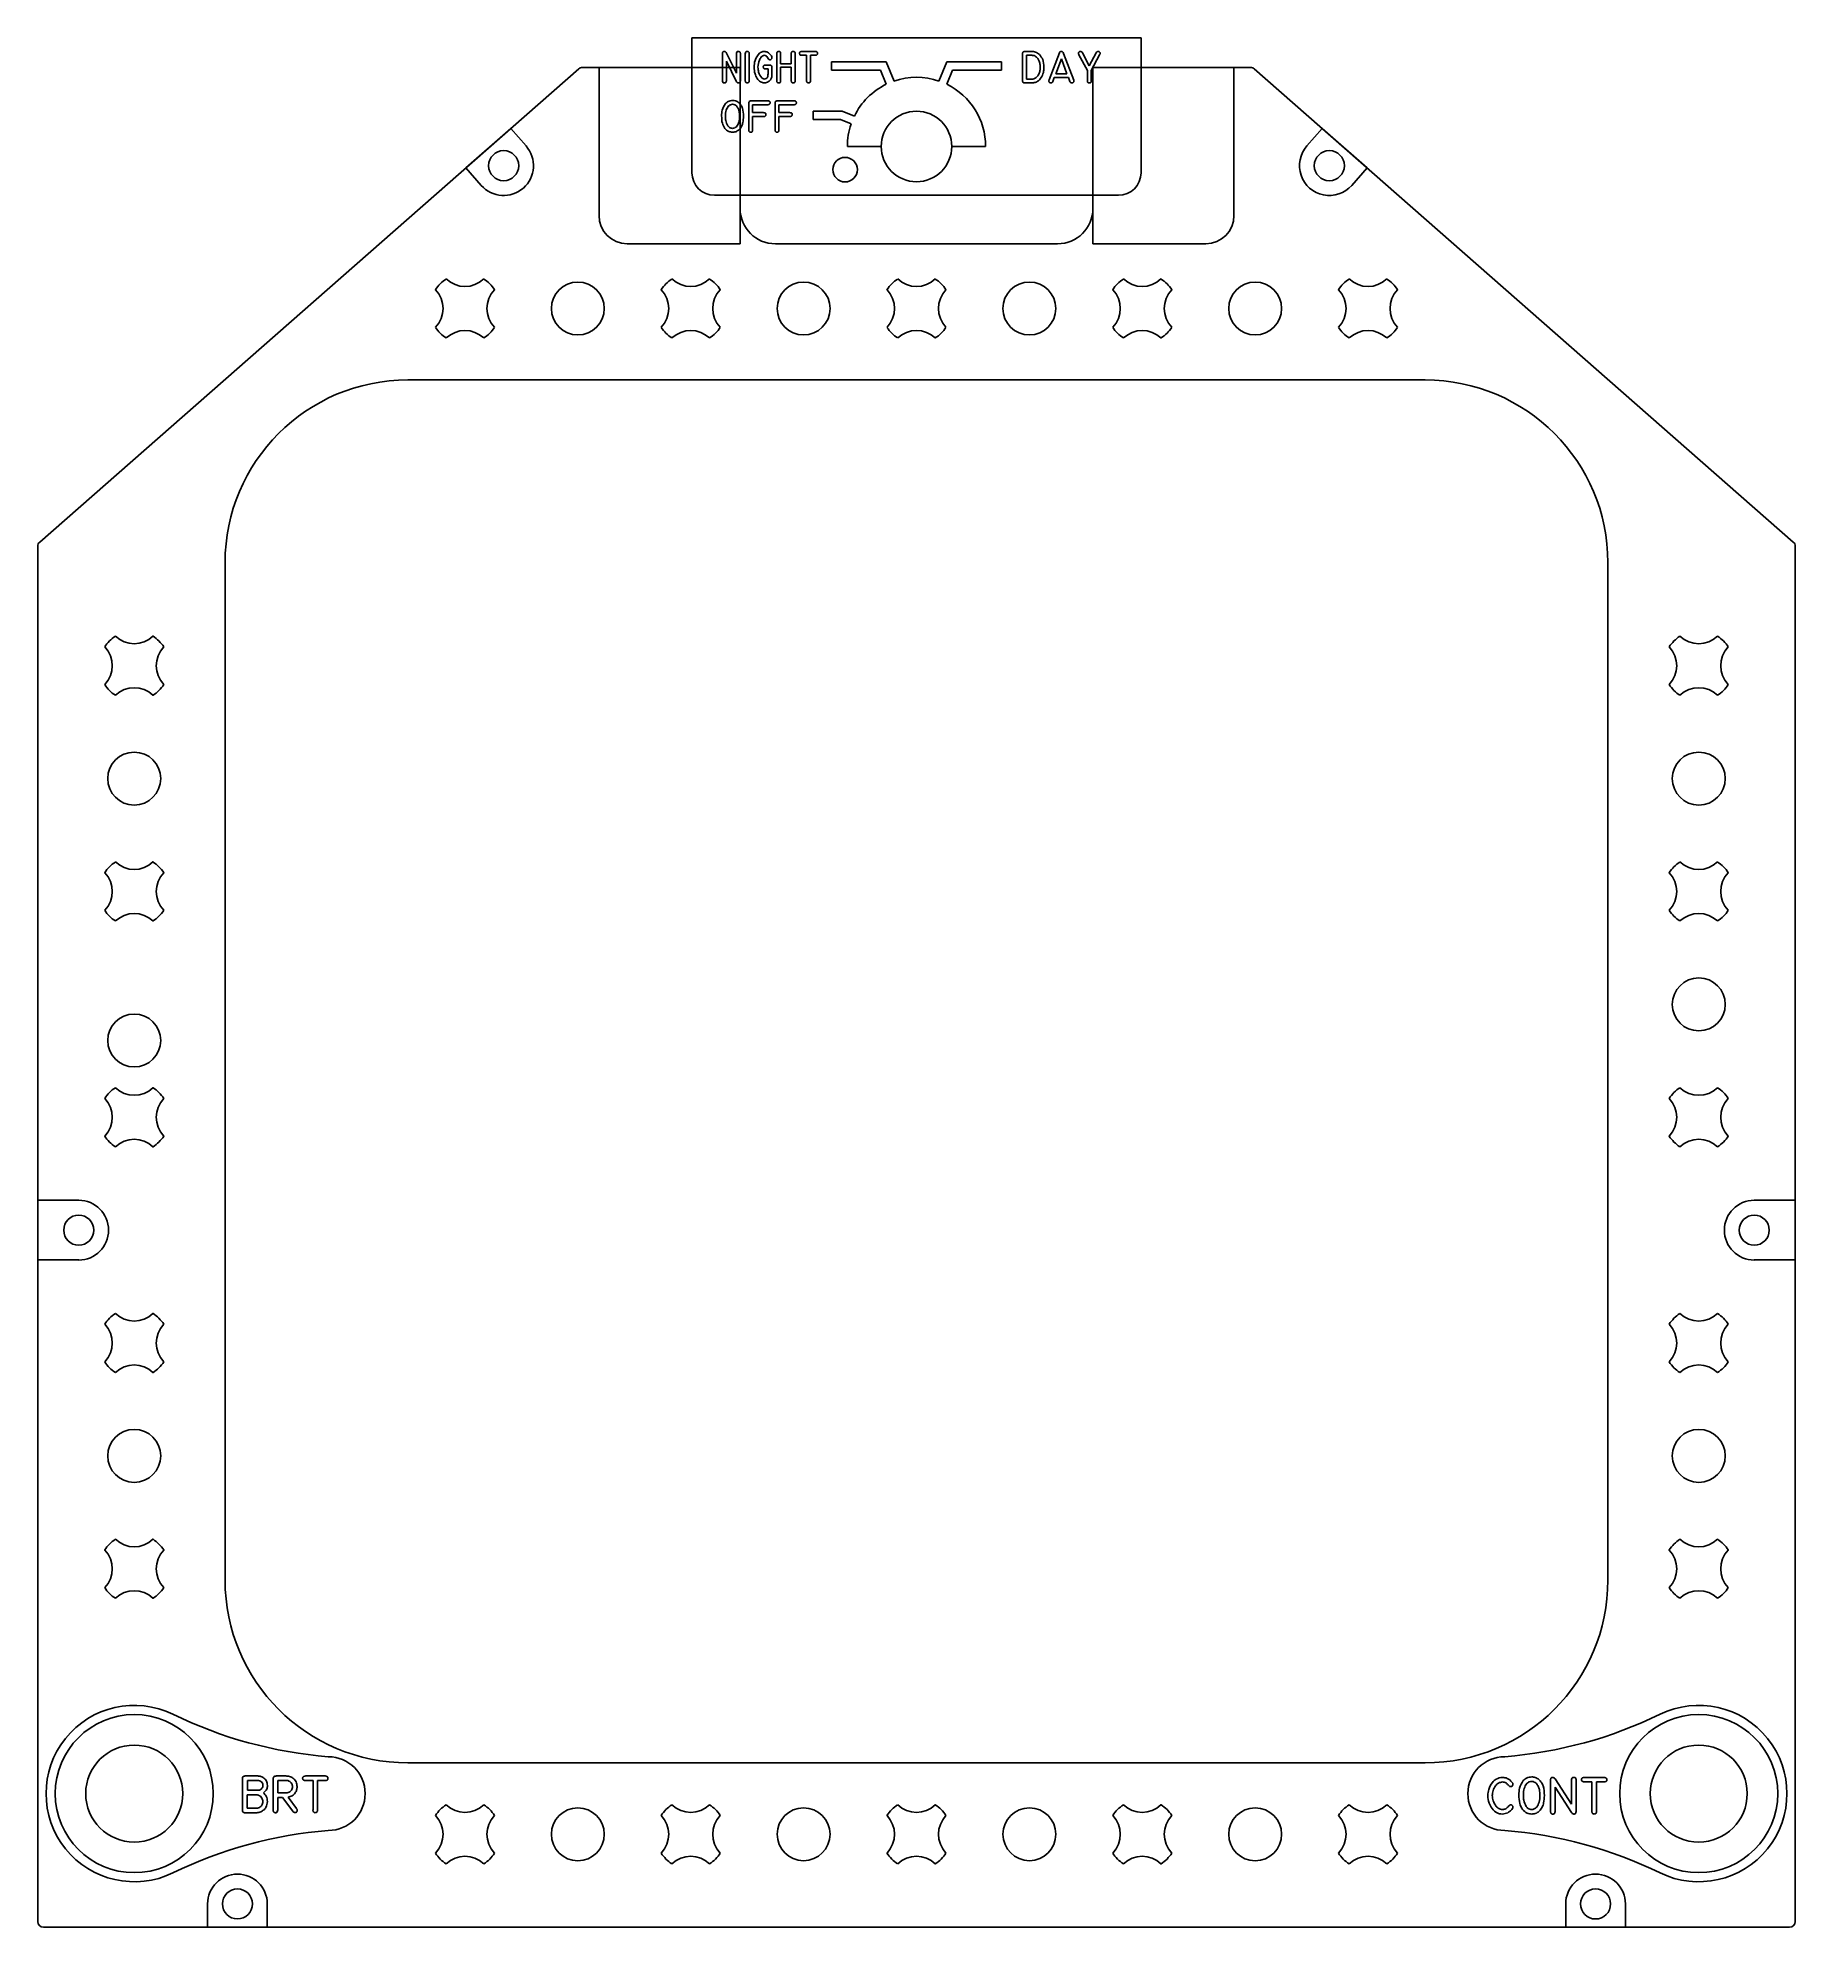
# Model space of a CAD drawing. Header units: inches. Extents: x 5.06 to 11.29, y 2.64 to 9.33.
import ezdxf

# ---------------------------------------------------------------- set-up
doc = ezdxf.new("R2010")
doc.units = ezdxf.units.IN
doc.header["$MEASUREMENT"] = 0

msp = doc.modelspace()

# ---------------------------------------------------------------- linework, layer by layer
at = {"color": 7, "linetype": 'Continuous', "lineweight": 25}
for p, q in [((7.3819, 9.3305), (7.3819, 8.8524)), ((8.9731, 9.3305), (7.3819, 9.3305)), ((8.9731, 8.8524), (8.9731, 9.3305)), ((7.4901, 9.2735), (7.4901, 9.1796)), ((7.5397, 9.2056), (7.5032, 9.2779)), ((7.5038, 9.1786), (7.5038, 9.2473)), ((7.5038, 9.2473), (7.5402, 9.1746)), ((7.5398, 9.2732), (7.5397, 9.2056)), ((7.5535, 9.1785), (7.5535, 9.2739)), ((7.5709, 9.2742), (7.5709, 9.1783)), ((7.5844, 9.1783), (7.5844, 9.2747)), ((7.6826, 9.2741), (7.6826, 9.1783)), ((7.6961, 9.2387), (7.6961, 9.2744)), ((7.7338, 9.2751), (7.7338, 9.2748)), ((7.7338, 9.2748), (7.7338, 9.2387)), ((7.7473, 9.1788), (7.7473, 9.2744)), ((7.7712, 9.2684), (7.788, 9.2684)), ((7.8187, 9.2822), (7.7719, 9.2822)), ((7.788, 9.2684), (7.788, 9.18)), ((7.8018, 9.1792), (7.8018, 9.2684)), ((7.8018, 9.2684), (7.8184, 9.2684)), ((8.0695, 9.2455), (7.8764, 9.2455)), ((7.8764, 9.2455), (7.8764, 9.2155)), ((8.0978, 9.1772), (8.0695, 9.2455)), ((8.2856, 9.2455), (8.2572, 9.1772)), ((8.4786, 9.2455), (8.2856, 9.2455)), ((8.4786, 9.2155), (8.4786, 9.2455)), ((8.5533, 9.2735), (8.5533, 9.1808)), ((8.5852, 9.2822), (8.5622, 9.2822)), ((8.5671, 9.2684), (8.5857, 9.2684)), ((8.5671, 9.1844), (8.5671, 9.2684)), ((8.6837, 9.2769), (8.6478, 9.182)), ((8.6711, 9.203), (8.6909, 9.2554)), ((8.6909, 9.2554), (8.7106, 9.203)), ((8.7346, 9.1809), (8.6984, 9.2753)), ((8.7528, 9.2713), (8.7531, 9.2706)), ((8.7531, 9.2706), (8.7829, 9.2148)), ((8.7897, 9.2317), (8.7658, 9.2767)), ((8.814, 9.2774), (8.7897, 9.2317)), ((8.7967, 9.2148), (8.8257, 9.27)), ((8.8257, 9.27), (8.826, 9.2705)), ((5.0706, 7.5439), (6.9804, 9.2206)), ((6.9936, 9.2255), (7.3819, 9.2255)), ((7.6431, 9.2203), (7.6515, 9.2203)), ((7.6565, 9.2341), (7.6436, 9.2341)), ((7.6515, 9.2203), (7.6515, 9.2029)), ((7.6652, 9.1985), (7.6652, 9.2247)), ((7.7338, 9.2387), (7.6961, 9.2387)), ((7.6961, 9.1783), (7.6961, 9.2265)), ((7.6961, 9.2265), (7.7338, 9.2265)), ((7.7338, 9.2265), (7.7338, 9.179)), ((7.8764, 9.2155), (8.0494, 9.2155)), ((8.0494, 9.2155), (8.0701, 9.1657)), ((8.285, 9.1657), (8.3056, 9.2155)), ((8.3056, 9.2155), (8.4786, 9.2155)), ((8.5856, 9.1844), (8.5671, 9.1844)), ((8.6605, 9.1754), (8.6659, 9.1893)), ((8.6659, 9.1893), (8.7162, 9.1893)), ((8.7106, 9.203), (8.6711, 9.203)), ((8.7162, 9.1893), (8.721, 9.1762)), ((8.7829, 9.2148), (8.7829, 9.1785)), ((8.7967, 9.179), (8.7967, 9.2148)), ((8.9731, 9.2255), (9.3614, 9.2255)), ((9.3746, 9.2206), (11.2845, 7.5439)), ((7.5257, 9.1088), (7.5257, 9.1088)), ((7.6499, 9.1073), (7.593, 9.1073)), ((7.743, 9.1073), (7.6861, 9.1073)), ((8.5619, 9.1706), (8.5856, 9.1706)), ((7.5832, 9.0979), (7.5832, 9.0048)), ((7.5969, 9.0654), (7.5969, 9.0935)), ((7.5969, 9.0935), (7.6499, 9.0935)), ((7.6347, 9.0654), (7.5969, 9.0654)), ((7.5969, 9.0048), (7.5969, 9.0516)), ((7.5969, 9.0516), (7.6341, 9.0516)), ((7.6763, 9.0979), (7.6763, 9.0048)), ((7.69, 9.0654), (7.69, 9.0935)), ((7.69, 9.0935), (7.743, 9.0935)), ((7.7278, 9.0654), (7.69, 9.0654)), ((7.69, 9.0048), (7.69, 9.0516)), ((7.69, 9.0516), (7.7272, 9.0516)), ((7.9147, 9.0706), (7.8119, 9.0706)), ((7.8119, 9.0706), (7.8119, 9.0406)), ((7.8119, 9.0406), (7.9087, 9.0406)), ((7.9087, 9.0406), (7.9459, 9.0253)), ((7.9573, 9.053), (7.9147, 9.0706)), ((7.9325, 8.9455), (8.0525, 8.9455)), ((8.3025, 8.9455), (8.4225, 8.9455)), ((7.4619, 8.7724), (8.8931, 8.7724)), ((7.5525, 8.7255), (7.5525, 8.7724)), ((8.8025, 8.7724), (8.8025, 8.7255)), ((8.6775, 8.6005), (7.6775, 8.6005)), ((6.473, 8.4381), (6.473, 8.4377)), ((6.5108, 8.4758), (6.5111, 8.4758)), ((6.6439, 8.4758), (6.6443, 8.4758)), ((6.682, 8.4381), (6.682, 8.4377)), ((7.273, 8.4381), (7.273, 8.4377)), ((7.3108, 8.4758), (7.3111, 8.4758)), ((7.4439, 8.4758), (7.4443, 8.4758)), ((7.482, 8.4381), (7.482, 8.4377)), ((8.073, 8.4381), (8.073, 8.4377)), ((8.1108, 8.4758), (8.1111, 8.4758)), ((8.2439, 8.4758), (8.2443, 8.4758)), ((8.282, 8.4381), (8.282, 8.4377)), ((8.873, 8.4381), (8.873, 8.4377)), ((8.9108, 8.4758), (8.9111, 8.4758)), ((9.0439, 8.4758), (9.0443, 8.4758)), ((9.082, 8.4381), (9.082, 8.4377)), ((9.673, 8.4381), (9.673, 8.4377)), ((9.7108, 8.4758), (9.7111, 8.4758)), ((9.8439, 8.4758), (9.8443, 8.4758)), ((9.882, 8.4381), (9.882, 8.4377)), ((6.473, 8.3049), (6.473, 8.3046)), ((6.682, 8.3049), (6.682, 8.3046)), ((7.273, 8.3049), (7.273, 8.3046)), ((7.482, 8.3049), (7.482, 8.3046)), ((8.073, 8.3049), (8.073, 8.3046)), ((8.282, 8.3049), (8.282, 8.3046)), ((8.873, 8.3049), (8.873, 8.3046)), ((9.082, 8.3049), (9.082, 8.3046)), ((9.673, 8.3049), (9.673, 8.3046)), ((9.882, 8.3049), (9.882, 8.3046)), ((6.5108, 8.2668), (6.5111, 8.2668)), ((6.6439, 8.2668), (6.6443, 8.2668)), ((7.3108, 8.2668), (7.3111, 8.2668)), ((7.4439, 8.2668), (7.4443, 8.2668)), ((8.1108, 8.2668), (8.1111, 8.2668)), ((8.2439, 8.2668), (8.2443, 8.2668)), ((8.9108, 8.2668), (8.9111, 8.2668)), ((9.0439, 8.2668), (9.0443, 8.2668)), ((9.7108, 8.2668), (9.7111, 8.2668)), ((9.8439, 8.2668), (9.8443, 8.2668)), ((6.3748, 8.118), (9.9802, 8.118)), ((5.0638, 2.6555), (5.0638, 7.5288)), ((11.2913, 7.5288), (11.2913, 2.6555)), ((5.7275, 3.8653), (5.7275, 7.4708)), ((10.6275, 7.4708), (10.6275, 3.8653)), ((5.3011, 7.1723), (5.3011, 7.1719)), ((5.3389, 7.2101), (5.3393, 7.2101)), ((5.472, 7.2101), (5.4724, 7.2101)), ((5.5102, 7.1723), (5.5102, 7.1719)), ((10.8449, 7.1723), (10.8449, 7.1719)), ((10.883, 7.2101), (10.8827, 7.2101)), ((11.0161, 7.2101), (11.0158, 7.2101)), ((11.0539, 7.1723), (11.0539, 7.1719)), ((5.3011, 7.0392), (5.3011, 7.0388)), ((5.5102, 7.0392), (5.5102, 7.0388)), ((10.8449, 7.0392), (10.8449, 7.0388)), ((11.0539, 7.0392), (11.0539, 7.0388)), ((5.3389, 7.001), (5.3393, 7.001)), ((5.472, 7.001), (5.4724, 7.001)), ((10.883, 7.001), (10.8827, 7.001)), ((11.0161, 7.001), (11.0158, 7.001)), ((5.3011, 6.3723), (5.3011, 6.3719)), ((5.3389, 6.4101), (5.3393, 6.4101)), ((5.472, 6.4101), (5.4724, 6.4101)), ((5.5102, 6.3723), (5.5102, 6.3719)), ((10.8449, 6.3723), (10.8449, 6.3719)), ((10.883, 6.4101), (10.8827, 6.4101)), ((11.0161, 6.4101), (11.0158, 6.4101)), ((11.0539, 6.3723), (11.0539, 6.3719)), ((5.3011, 6.2392), (5.3011, 6.2388)), ((5.5102, 6.2392), (5.5102, 6.2388)), ((10.8449, 6.2392), (10.8449, 6.2388)), ((11.0539, 6.2392), (11.0539, 6.2388)), ((5.3389, 6.201), (5.3393, 6.201)), ((5.472, 6.201), (5.4724, 6.201)), ((10.883, 6.201), (10.8827, 6.201)), ((11.0161, 6.201), (11.0158, 6.201)), ((5.3011, 5.5723), (5.3011, 5.5719)), ((5.3389, 5.6101), (5.3393, 5.6101)), ((5.472, 5.6101), (5.4724, 5.6101)), ((5.5102, 5.5723), (5.5102, 5.5719)), ((10.8449, 5.5723), (10.8449, 5.5719)), ((10.883, 5.6101), (10.8827, 5.6101)), ((11.0161, 5.6101), (11.0158, 5.6101)), ((11.0539, 5.5723), (11.0539, 5.5719)), ((5.3011, 5.4392), (5.3011, 5.4388)), ((5.5102, 5.4392), (5.5102, 5.4388)), ((10.8449, 5.4392), (10.8449, 5.4388)), ((11.0539, 5.4392), (11.0539, 5.4388)), ((5.3389, 5.401), (5.3393, 5.401)), ((5.472, 5.401), (5.4724, 5.401)), ((10.883, 5.401), (10.8827, 5.401)), ((11.0161, 5.401), (11.0158, 5.401)), ((5.3011, 4.7723), (5.3011, 4.7719)), ((5.3389, 4.8101), (5.3393, 4.8101)), ((5.472, 4.8101), (5.4724, 4.8101)), ((5.5102, 4.7723), (5.5102, 4.7719)), ((10.8449, 4.7723), (10.8449, 4.7719)), ((10.883, 4.8101), (10.8827, 4.8101)), ((11.0161, 4.8101), (11.0158, 4.8101)), ((11.0539, 4.7723), (11.0539, 4.7719)), ((5.3011, 4.6392), (5.3011, 4.6388)), ((5.5102, 4.6392), (5.5102, 4.6388)), ((10.8449, 4.6392), (10.8449, 4.6388)), ((11.0539, 4.6392), (11.0539, 4.6388)), ((5.3389, 4.601), (5.3393, 4.601)), ((5.472, 4.601), (5.4724, 4.601)), ((10.883, 4.601), (10.8827, 4.601)), ((11.0161, 4.601), (11.0158, 4.601)), ((5.3011, 3.9723), (5.3011, 3.9719)), ((5.3389, 4.0101), (5.3393, 4.0101)), ((5.472, 4.0101), (5.4724, 4.0101)), ((5.5102, 3.9723), (5.5102, 3.9719)), ((10.8449, 3.9723), (10.8449, 3.9719)), ((10.883, 4.0101), (10.8827, 4.0101)), ((11.0161, 4.0101), (11.0158, 4.0101)), ((11.0539, 3.9723), (11.0539, 3.9719)), ((5.3011, 3.8392), (5.3011, 3.8388)), ((5.5102, 3.8392), (5.5102, 3.8388)), ((10.8449, 3.8392), (10.8449, 3.8388)), ((11.0539, 3.8392), (11.0539, 3.8388)), ((5.3389, 3.801), (5.3393, 3.801)), ((5.472, 3.801), (5.4724, 3.801)), ((10.883, 3.801), (10.8827, 3.801)), ((11.0161, 3.801), (11.0158, 3.801)), ((9.9802, 3.218), (6.3748, 3.218)), ((5.7891, 3.1615), (5.789, 3.0515)), ((5.843, 3.1714), (5.799, 3.1714)), ((5.8066, 3.1207), (5.8066, 3.1553)), ((5.8066, 3.1553), (5.8412, 3.1553)), ((5.8978, 3.1601), (5.8978, 3.0526)), ((5.9427, 3.1714), (5.9096, 3.1714)), ((5.9138, 3.1116), (5.9138, 3.1553)), ((5.9138, 3.1553), (5.9433, 3.1553)), ((6.0126, 3.1553), (6.039, 3.1553)), ((6.0818, 3.1714), (6.0136, 3.1714)), ((6.039, 3.1553), (6.039, 3.0521)), ((6.055, 3.0512), (6.055, 3.1553)), ((6.055, 3.1553), (6.0812, 3.1553)), ((10.2543, 3.1665), (10.2544, 3.1665)), ((10.3574, 3.1683), (10.3574, 3.1683)), ((10.3574, 3.1522), (10.3574, 3.1523)), ((10.4244, 3.1564), (10.4244, 3.0469)), ((10.4986, 3.0717), (10.4403, 3.161)), ((10.4986, 3.1561), (10.4986, 3.0717)), ((10.5147, 3.0455), (10.5147, 3.1568)), ((10.5446, 3.1504), (10.571, 3.1505)), ((10.6139, 3.1665), (10.5456, 3.1665)), ((10.571, 3.1505), (10.571, 3.0473)), ((10.5871, 3.0463), (10.5871, 3.1505)), ((10.5871, 3.1505), (10.6133, 3.1505)), ((5.8053, 3.1046), (5.8369, 3.1046)), ((5.8053, 3.0573), (5.8053, 3.1046)), ((5.8416, 3.1207), (5.8066, 3.1207)), ((5.9419, 3.1116), (5.9138, 3.1116)), ((5.9138, 3.0518), (5.9138, 3.0955)), ((5.9138, 3.0955), (5.9312, 3.0955)), ((5.9312, 3.0955), (5.9675, 3.0464)), ((5.9803, 3.0559), (5.9511, 3.0961)), ((10.4405, 3.1314), (10.4986, 3.0416)), ((10.4405, 3.0457), (10.4405, 3.1314)), ((5.7992, 3.0412), (5.8354, 3.0412)), ((5.8352, 3.0573), (5.8053, 3.0573)), ((6.473, 3.0312), (6.473, 3.0315)), ((6.5108, 3.0693), (6.5111, 3.0693)), ((6.6439, 3.0693), (6.6443, 3.0693)), ((6.682, 3.0312), (6.682, 3.0315)), ((7.273, 3.0312), (7.273, 3.0315)), ((7.3108, 3.0693), (7.3111, 3.0693)), ((7.4439, 3.0693), (7.4443, 3.0693)), ((7.482, 3.0312), (7.482, 3.0315)), ((8.073, 3.0312), (8.073, 3.0315)), ((8.1108, 3.0693), (8.1111, 3.0693)), ((8.2439, 3.0693), (8.2443, 3.0693)), ((8.282, 3.0312), (8.282, 3.0315)), ((8.873, 3.0312), (8.873, 3.0315)), ((8.9108, 3.0693), (8.9111, 3.0693)), ((9.0439, 3.0693), (9.0443, 3.0693)), ((9.082, 3.0312), (9.082, 3.0315)), ((9.673, 3.0312), (9.673, 3.0315)), ((9.7108, 3.0693), (9.7111, 3.0693)), ((9.8439, 3.0693), (9.8443, 3.0693)), ((9.882, 3.0312), (9.882, 3.0315)), ((6.473, 2.898), (6.473, 2.8984)), ((6.682, 2.898), (6.682, 2.8984)), ((7.273, 2.898), (7.273, 2.8984)), ((7.482, 2.898), (7.482, 2.8984)), ((8.073, 2.898), (8.073, 2.8984)), ((8.282, 2.898), (8.282, 2.8984)), ((8.873, 2.898), (8.873, 2.8984)), ((9.082, 2.898), (9.082, 2.8984)), ((9.673, 2.898), (9.673, 2.8984)), ((9.882, 2.898), (9.882, 2.8984)), ((6.5108, 2.8603), (6.5111, 2.8603)), ((6.6439, 2.8603), (6.6443, 2.8603)), ((7.3108, 2.8603), (7.3111, 2.8603)), ((7.4439, 2.8603), (7.4443, 2.8603)), ((8.1108, 2.8603), (8.1111, 2.8603)), ((8.2439, 2.8603), (8.2443, 2.8603)), ((8.9108, 2.8603), (8.9111, 2.8603)), ((9.0439, 2.8603), (9.0443, 2.8603)), ((9.7108, 2.8603), (9.7111, 2.8603)), ((9.8439, 2.8603), (9.8443, 2.8603)), ((11.2713, 2.6355), (5.0838, 2.6355))]:
    msp.add_line(p, q, dxfattribs=at)
at = {"color": 7, "linetype": 'Continuous'}
for p, q in [((7.5525, 9.2255), (7.0525, 9.2255)), ((7.0525, 9.2255), (7.0525, 8.7005)), ((7.5525, 9.2255), (7.5525, 8.6005)), ((8.8025, 9.2255), (9.3025, 9.2255)), ((8.8025, 9.2255), (8.8025, 8.6005)), ((9.3025, 9.2255), (9.3025, 8.7005)), ((6.7396, 9.0092), (6.5807, 8.8697)), ((6.7941, 8.9472), (6.7396, 9.0092)), ((9.6154, 9.0092), (9.561, 8.9472)), ((9.7743, 8.8697), (9.6154, 9.0092)), ((6.5807, 8.8697), (6.6351, 8.8077)), ((9.7199, 8.8077), (9.7743, 8.8697)), ((7.5525, 8.6005), (7.1525, 8.6005)), ((8.8025, 8.6005), (9.2025, 8.6005)), ((5.2089, 5.2113), (5.0638, 5.2113)), ((5.0638, 5.2113), (5.0638, 4.9998)), ((11.2913, 5.2113), (11.1461, 5.2113)), ((11.2913, 4.9998), (11.2913, 5.2113)), ((5.0638, 4.9998), (5.2089, 4.9998)), ((11.1461, 4.9998), (11.2913, 4.9998)), ((5.6655, 2.718), (5.6655, 2.6355)), ((5.877, 2.6355), (5.877, 2.718)), ((10.478, 2.718), (10.478, 2.6355)), ((10.6895, 2.6355), (10.6895, 2.718)), ((5.6655, 2.6355), (5.877, 2.6355)), ((10.478, 2.6355), (10.6895, 2.6355))]:
    msp.add_line(p, q, dxfattribs=at)
for centre, radius in [((8.1775, 8.9455), 0.125), ((7.9245, 8.8633), 0.0435), ((6.9775, 8.3713), 0.0938), ((7.7775, 8.3713), 0.0938), ((8.5775, 8.3713), 0.0938), ((9.3775, 8.3713), 0.0938), ((5.4056, 6.7055), 0.0938), ((10.9494, 6.7055), 0.0938), ((10.9494, 5.9055), 0.0938), ((5.4056, 5.7776), 0.0938), ((5.4056, 4.3055), 0.0938), ((10.9494, 4.3055), 0.0938), ((6.9775, 2.9648), 0.0938), ((7.7775, 2.9648), 0.0937), ((8.5775, 2.9648), 0.0937), ((9.3775, 2.9648), 0.0938)]:
    msp.add_circle(centre, radius, dxfattribs=at)
at = {"color": 7, "linetype": 'Continuous', "lineweight": 25}
for centre, radius in [((6.7146, 8.8774), 0.0533), ((9.6404, 8.8774), 0.0533), ((5.2089, 5.1055), 0.0533), ((11.1461, 5.1055), 0.0533), ((5.4056, 3.109), 0.28), ((10.9494, 3.109), 0.28), ((5.4056, 3.109), 0.1719), ((10.9494, 3.109), 0.1719), ((5.7713, 2.718), 0.0532), ((10.5838, 2.718), 0.0533)]:
    msp.add_circle(centre, radius, dxfattribs=at)
for centre, radius, start, end in [((6.9936, 9.2055), 0.02, 90, 131.28125), ((8.1775, 8.9455), 0.245, 71.0101, 108.9899), ((9.3614, 9.2055), 0.02, 48.71875, 90), ((8.1775, 8.9455), 0.245, 116.0101, 153.9899), ((8.1775, 8.9455), 0.245, 360, 63.9899), ((8.1775, 8.9455), 0.125, 360, 180), ((8.1775, 8.9455), 0.245, 161.0101, 180), ((8.1775, 8.9455), 0.125, 180, 360), ((7.4619, 8.8524), 0.08, 180, 270), ((8.8931, 8.8524), 0.08, 270, 360), ((7.6775, 8.7255), 0.125, 180, 270), ((8.6775, 8.7255), 0.125, 270, 0), ((6.5775, 8.3713), 0.124, 122.55693, 147.44307), ((6.4036, 8.3713), 0.0961, 316.28341, 43.71659), ((6.5775, 8.5453), 0.0961, 226.28341, 313.71659), ((6.5775, 8.3713), 0.124, 32.55693, 57.44307), ((6.7515, 8.3713), 0.0961, 136.28341, 223.71659), ((7.3775, 8.3713), 0.124, 122.55693, 147.44307), ((7.2036, 8.3713), 0.0961, 316.28341, 43.71659), ((7.3775, 8.5453), 0.0961, 226.28341, 313.71659), ((7.3775, 8.3713), 0.124, 32.55693, 57.44307), ((7.5515, 8.3713), 0.0961, 136.28341, 223.71659), ((8.1775, 8.3713), 0.124, 122.55693, 147.44307), ((8.0036, 8.3713), 0.0961, 316.28341, 43.71659), ((8.1775, 8.5453), 0.0961, 226.28341, 313.71659), ((8.1775, 8.3713), 0.124, 32.55693, 57.44307), ((8.3515, 8.3713), 0.0961, 136.28341, 223.71659), ((8.9775, 8.3713), 0.124, 122.55693, 147.44307), ((8.8036, 8.3713), 0.0961, 316.28341, 43.71659), ((8.9775, 8.5453), 0.0961, 226.28341, 313.71659), ((8.9775, 8.3713), 0.124, 32.55693, 57.44307), ((9.1515, 8.3713), 0.0961, 136.28341, 223.71659), ((9.7775, 8.3713), 0.124, 122.55693, 147.44307), ((9.6036, 8.3713), 0.0961, 316.28341, 43.71659), ((9.7775, 8.5453), 0.0961, 226.28341, 313.71659), ((9.7775, 8.3713), 0.124, 32.55693, 57.44307), ((9.9515, 8.3713), 0.0961, 136.28341, 223.71659), ((6.5775, 8.3713), 0.124, 212.55693, 237.44307), ((6.5775, 8.3713), 0.124, 302.55693, 327.44307), ((7.3775, 8.3713), 0.124, 212.55693, 237.44307), ((7.3775, 8.3713), 0.124, 302.55693, 327.44307), ((8.1775, 8.3713), 0.124, 212.55693, 237.44307), ((8.1775, 8.3713), 0.124, 302.55693, 327.44307), ((8.9775, 8.3713), 0.124, 212.55693, 237.44307), ((8.9775, 8.3713), 0.124, 302.55693, 327.44307), ((9.7775, 8.3713), 0.124, 212.55693, 237.44307), ((9.7775, 8.3713), 0.124, 302.55693, 327.44307), ((6.5775, 8.1974), 0.0961, 46.28341, 133.71659), ((7.3775, 8.1974), 0.0961, 46.28341, 133.71659), ((8.1775, 8.1974), 0.0961, 46.28341, 133.71659), ((8.9775, 8.1974), 0.0961, 46.28341, 133.71659), ((9.7775, 8.1974), 0.0961, 46.28341, 133.71659), ((6.3748, 7.4708), 0.6473, 90, 180), ((9.9802, 7.4708), 0.6473, 0, 90), ((5.0838, 7.5288), 0.02, 131.28125, 180), ((11.2713, 7.5288), 0.02, 0, 48.71875), ((5.4056, 7.1055), 0.124, 122.55693, 147.44307), ((5.2317, 7.1055), 0.0961, 316.28341, 43.71659), ((5.4056, 7.2795), 0.0961, 226.28341, 313.71659), ((5.4056, 7.1055), 0.124, 32.55693, 57.44307), ((5.5796, 7.1055), 0.0961, 136.28341, 223.71659), ((10.9494, 7.1055), 0.124, 122.55693, 147.44307), ((10.7754, 7.1055), 0.0961, 316.28341, 43.71659), ((10.9494, 7.2795), 0.0961, 226.28341, 313.71659), ((10.9494, 7.1055), 0.124, 32.55693, 57.44307), ((11.1234, 7.1055), 0.0961, 136.28341, 223.71659), ((5.4056, 7.1055), 0.124, 212.55693, 237.44307), ((5.4056, 7.1055), 0.124, 302.55693, 327.44307), ((10.9494, 7.1055), 0.124, 212.55693, 237.44307), ((10.9494, 7.1055), 0.124, 302.55693, 327.44307), ((5.4056, 6.9316), 0.0961, 46.28341, 133.71659), ((10.9494, 6.9316), 0.0961, 46.28341, 133.71659), ((5.4056, 6.3055), 0.124, 122.55693, 147.44307), ((5.2317, 6.3055), 0.0961, 316.28341, 43.71659), ((5.4056, 6.4795), 0.0961, 226.28341, 313.71659), ((5.4056, 6.3055), 0.124, 32.55693, 57.44307), ((5.5796, 6.3055), 0.0961, 136.28341, 223.71659), ((10.9494, 6.3055), 0.124, 122.55693, 147.44307), ((10.7754, 6.3055), 0.0961, 316.28341, 43.71659), ((10.9494, 6.4795), 0.0961, 226.28341, 313.71659), ((10.9494, 6.3055), 0.124, 32.55693, 57.44307), ((11.1234, 6.3055), 0.0961, 136.28341, 223.71659), ((5.4056, 6.3055), 0.124, 212.55693, 237.44307), ((5.4056, 6.1316), 0.0961, 46.28341, 133.71659), ((5.4056, 6.3055), 0.124, 302.55693, 327.44307), ((10.9494, 6.3055), 0.124, 212.55693, 237.44307), ((10.9494, 6.1316), 0.0961, 46.28341, 133.71659), ((10.9494, 6.3055), 0.124, 302.55693, 327.44307), ((5.4056, 5.5055), 0.124, 122.55693, 147.44307), ((5.2317, 5.5055), 0.0961, 316.28341, 43.71659), ((5.4056, 5.6795), 0.0961, 226.28341, 313.71659), ((5.4056, 5.5055), 0.124, 32.55693, 57.44307), ((5.5796, 5.5055), 0.0961, 136.28341, 223.71659), ((10.9494, 5.5055), 0.124, 122.55693, 147.44307), ((10.7754, 5.5055), 0.0961, 316.28341, 43.71659), ((10.9494, 5.6795), 0.0961, 226.28341, 313.71659), ((10.9494, 5.5055), 0.124, 32.55693, 57.44307), ((11.1234, 5.5055), 0.0961, 136.28341, 223.71659), ((5.4056, 5.5055), 0.124, 212.55693, 237.44307), ((5.4056, 5.3316), 0.0961, 46.28341, 133.71659), ((5.4056, 5.5055), 0.124, 302.55693, 327.44307), ((10.9494, 5.5055), 0.124, 212.55693, 237.44307), ((10.9494, 5.3316), 0.0961, 46.28341, 133.71659), ((10.9494, 5.5055), 0.124, 302.55693, 327.44307), ((5.4056, 4.7055), 0.124, 122.55693, 147.44307), ((5.2317, 4.7055), 0.0961, 316.28341, 43.71659), ((5.4056, 4.8795), 0.0961, 226.28341, 313.71659), ((5.4056, 4.7055), 0.124, 32.55693, 57.44307), ((5.5796, 4.7055), 0.0961, 136.28341, 223.71659), ((10.9494, 4.7055), 0.124, 122.55693, 147.44307), ((10.7754, 4.7055), 0.0961, 316.28341, 43.71659), ((10.9494, 4.8795), 0.0961, 226.28341, 313.71659), ((10.9494, 4.7055), 0.124, 32.55693, 57.44307), ((11.1234, 4.7055), 0.0961, 136.28341, 223.71659), ((5.4056, 4.7055), 0.124, 212.55693, 237.44307), ((5.4056, 4.5316), 0.0961, 46.28341, 133.71659), ((5.4056, 4.7055), 0.124, 302.55693, 327.44307), ((10.9494, 4.7055), 0.124, 212.55693, 237.44307), ((10.9494, 4.5316), 0.0961, 46.28341, 133.71659), ((10.9494, 4.7055), 0.124, 302.55693, 327.44307), ((5.4056, 3.9055), 0.124, 122.55693, 147.44307), ((5.2317, 3.9055), 0.0961, 316.28341, 43.71659), ((5.4056, 4.0795), 0.0961, 226.28341, 313.71659), ((5.4056, 3.9055), 0.124, 32.55693, 57.44307), ((5.5796, 3.9055), 0.0961, 136.28341, 223.71659), ((10.9494, 3.9055), 0.124, 122.55693, 147.44307), ((10.7754, 3.9055), 0.0961, 316.28341, 43.71659), ((10.9494, 4.0795), 0.0961, 226.28341, 313.71659), ((10.9494, 3.9055), 0.124, 32.55693, 57.44307), ((11.1234, 3.9055), 0.0961, 136.28341, 223.71659), ((5.4056, 3.9055), 0.124, 212.55693, 237.44307), ((5.4056, 3.7316), 0.0961, 46.28341, 133.71659), ((5.4056, 3.9055), 0.124, 302.55693, 327.44307), ((6.3748, 3.8653), 0.6473, 180, 270), ((9.9802, 3.8653), 0.6473, 270, 0), ((10.9494, 3.9055), 0.124, 212.55693, 237.44307), ((10.9494, 3.7316), 0.0961, 46.28341, 133.71659), ((10.9494, 3.9055), 0.124, 302.55693, 327.44307), ((5.4056, 3.109), 0.3125, 64.00747, 295.99253), ((10.9494, 3.109), 0.3125, 244.00747, 115.99253), ((6.2138, 4.7665), 1.5314, 244.00747, 265.48292), ((10.1413, 4.7665), 1.5314, 274.51708, 295.99253), ((6.0931, 3.109), 0.1307, 270, 90), ((10.2619, 3.109), 0.1307, 90, 270), ((6.5775, 2.9648), 0.124, 122.55693, 147.44307), ((6.4036, 2.9648), 0.0961, 316.28341, 43.71659), ((6.5775, 3.1387), 0.0961, 226.28341, 313.71659), ((6.5775, 2.9648), 0.124, 32.55693, 57.44307), ((6.7515, 2.9648), 0.0961, 136.28341, 223.71659), ((7.3775, 2.9648), 0.124, 122.55693, 147.44307), ((7.2036, 2.9648), 0.0961, 316.28341, 43.71659), ((7.3775, 3.1387), 0.0961, 226.28341, 313.71659), ((7.3775, 2.9648), 0.124, 32.55693, 57.44307), ((7.5515, 2.9648), 0.0961, 136.28341, 223.71659), ((8.1775, 2.9648), 0.124, 122.55693, 147.44307), ((8.0036, 2.9648), 0.0961, 316.28341, 43.71659), ((8.1775, 3.1387), 0.0961, 226.28341, 313.71659), ((8.1775, 2.9648), 0.124, 32.55693, 57.44307), ((8.3515, 2.9648), 0.0961, 136.28341, 223.71659), ((8.9775, 2.9648), 0.124, 122.55693, 147.44307), ((8.8036, 2.9648), 0.0961, 316.28341, 43.71659), ((8.9775, 3.1387), 0.0961, 226.28341, 313.71659), ((8.9775, 2.9648), 0.124, 32.55693, 57.44307), ((9.1515, 2.9648), 0.0961, 136.28341, 223.71659), ((9.7775, 2.9648), 0.124, 122.55693, 147.44307), ((9.6036, 2.9648), 0.0961, 316.28341, 43.71659), ((9.7775, 3.1387), 0.0961, 226.28341, 313.71659), ((9.7775, 2.9648), 0.124, 32.55693, 57.44307), ((9.9515, 2.9648), 0.0961, 136.28341, 223.71659), ((6.2138, 1.4516), 1.5314, 94.51708, 115.99253), ((10.1413, 1.4516), 1.5314, 64.00747, 85.48292), ((6.5775, 2.9648), 0.124, 212.55693, 237.44307), ((6.5775, 2.7908), 0.0961, 46.28341, 133.71659), ((6.5775, 2.9648), 0.124, 302.55693, 327.44307), ((7.3775, 2.9648), 0.124, 212.55693, 237.44307), ((7.3775, 2.7908), 0.0961, 46.28341, 133.71659), ((7.3775, 2.9648), 0.124, 302.55693, 327.44307), ((8.1775, 2.9648), 0.124, 212.55693, 237.44307), ((8.1775, 2.7908), 0.0961, 46.28341, 133.71659), ((8.1775, 2.9648), 0.124, 302.55693, 327.44307), ((8.9775, 2.9648), 0.124, 212.55693, 237.44307), ((8.9775, 2.7908), 0.0961, 46.28341, 133.71659), ((8.9775, 2.9648), 0.124, 302.55693, 327.44307), ((9.7775, 2.9648), 0.124, 212.55693, 237.44307), ((9.7775, 2.7908), 0.0961, 46.28341, 133.71659), ((9.7775, 2.9648), 0.124, 302.55693, 327.44307), ((5.0838, 2.6555), 0.02, 180, 270), ((11.2713, 2.6555), 0.02, 270, 0)]:
    msp.add_arc(centre, radius, start, end, dxfattribs=at)
at = {"color": 7, "linetype": 'Continuous'}
for centre, radius, start, end in [((6.7146, 8.8774), 0.1057, 221.28125, 41.28125), ((9.6404, 8.8774), 0.1058, 138.71875, 318.71875), ((7.1525, 8.7005), 0.1, 180, 270), ((9.2025, 8.7005), 0.1, 270, 0), ((5.2089, 5.1055), 0.1058, 270, 90), ((11.1461, 5.1055), 0.1058, 90, 270), ((5.7713, 2.718), 0.1058, 0, 180), ((10.5838, 2.718), 0.1058, 0, 180)]:
    msp.add_arc(centre, radius, start, end, dxfattribs=at)
at = {"color": 7, "linetype": 'Continuous', "lineweight": 25}
for points, knots in [([(7.4918, 9.2803), (7.4913, 9.2798), (7.4903, 9.2788), (7.4901, 9.2763), (7.4901, 9.2746), (7.4901, 9.2735)], [0, 0, 0, 0, 0.278797, 0.559117, 1, 1, 1, 1]), ([(7.4965, 9.2822), (7.4955, 9.2821), (7.4937, 9.2819), (7.4924, 9.2808), (7.4918, 9.2803)], [0, 0, 0, 0, 0.559515, 1, 1, 1, 1]), ([(7.5032, 9.2779), (7.5028, 9.2786), (7.502, 9.28), (7.4998, 9.2819), (7.4977, 9.2821), (7.4965, 9.2822)], [0, 0, 0, 0, 0.281336, 0.562554, 1, 1, 1, 1]), ([(7.5466, 9.2822), (7.5455, 9.2821), (7.5438, 9.2821), (7.5419, 9.281), (7.5398, 9.2784), (7.5398, 9.2755), (7.5398, 9.2732)], [0, 0, 0, 0, 0.250325, 0.375842, 0.501514, 1, 1, 1, 1]), ([(7.5535, 9.2739), (7.5535, 9.275), (7.5534, 9.2773), (7.5522, 9.2806), (7.5494, 9.2821), (7.5475, 9.2821), (7.5466, 9.2822)], [0, 0, 0, 0, 0.281314, 0.559848, 0.779179, 1, 1, 1, 1]), ([(7.5777, 9.2822), (7.577, 9.2822), (7.5755, 9.2822), (7.5733, 9.2813), (7.5711, 9.2787), (7.571, 9.276), (7.5709, 9.2742)], [0, 0, 0, 0, 0.187496, 0.374449, 0.561456, 1, 1, 1, 1]), ([(7.5844, 9.2747), (7.5843, 9.2758), (7.5843, 9.2779), (7.5829, 9.2808), (7.5803, 9.2821), (7.5786, 9.2821), (7.5777, 9.2822)], [0, 0, 0, 0, 0.280904, 0.559668, 0.77923, 1, 1, 1, 1]), ([(7.6212, 9.2758), (7.615, 9.2675), (7.6038, 9.2527), (7.6024, 9.2343), (7.6018, 9.2262)], [0, 0, 0, 0, 0.558202, 1, 1, 1, 1]), ([(7.6156, 9.2267), (7.6165, 9.2353), (7.618, 9.2482), (7.6257, 9.2612), (7.6323, 9.2671), (7.6365, 9.268), (7.6386, 9.2684)], [0, 0, 0, 0, 0.499517, 0.749947, 0.875174, 1, 1, 1, 1]), ([(7.6385, 9.2822), (7.6349, 9.2818), (7.6286, 9.281), (7.6235, 9.2774), (7.6212, 9.2758)], [0, 0, 0, 0, 0.559516, 1, 1, 1, 1]), ([(7.6607, 9.27), (7.6573, 9.2738), (7.6512, 9.2805), (7.6423, 9.2817), (7.6385, 9.2822)], [0, 0, 0, 0, 0.5605982, 1, 1, 1, 1]), ([(7.6386, 9.2684), (7.6404, 9.2682), (7.6439, 9.2677), (7.6485, 9.2631), (7.6509, 9.2593), (7.6523, 9.257)], [0, 0, 0, 0, 0.2784, 0.558374, 1, 1, 1, 1]), ([(7.6523, 9.257), (7.6531, 9.2557), (7.6542, 9.2539), (7.6566, 9.2528), (7.6578, 9.2527), (7.6583, 9.2527)], [0, 0, 0, 0, 0.5583623, 0.778992, 1, 1, 1, 1]), ([(7.6583, 9.2527), (7.6594, 9.2528), (7.6616, 9.2531), (7.6639, 9.2553), (7.6652, 9.2579), (7.6653, 9.2596), (7.6654, 9.2605)], [0, 0, 0, 0, 0.279461, 0.558763, 0.779298, 1, 1, 1, 1]), ([(7.6654, 9.2605), (7.6649, 9.2624), (7.664, 9.266), (7.6617, 9.2688), (7.6607, 9.27)], [0, 0, 0, 0, 0.556837, 1, 1, 1, 1]), ([(7.6893, 9.2822), (7.6885, 9.2822), (7.687, 9.2821), (7.6848, 9.2813), (7.6827, 9.2785), (7.6827, 9.2759), (7.6826, 9.2741)], [0, 0, 0, 0, 0.187255, 0.374231, 0.560663, 1, 1, 1, 1]), ([(7.6961, 9.2744), (7.6961, 9.2755), (7.696, 9.2777), (7.6946, 9.2807), (7.6919, 9.2821), (7.6902, 9.2822), (7.6893, 9.2822)], [0, 0, 0, 0, 0.280909, 0.559794, 0.779342, 1, 1, 1, 1]), ([(7.7407, 9.2822), (7.7396, 9.2821), (7.7375, 9.2819), (7.7349, 9.2802), (7.7338, 9.2776), (7.7338, 9.276), (7.7338, 9.2751)], [0, 0, 0, 0, 0.280488, 0.559031, 0.77894, 1, 1, 1, 1]), ([(7.7473, 9.2744), (7.7473, 9.2755), (7.7472, 9.2777), (7.746, 9.2807), (7.7433, 9.2821), (7.7415, 9.2822), (7.7407, 9.2822)], [0, 0, 0, 0, 0.281253, 0.559407, 0.779031, 1, 1, 1, 1]), ([(7.7719, 9.2822), (7.7697, 9.2821), (7.7669, 9.282), (7.7643, 9.28), (7.7631, 9.2783), (7.7629, 9.2766), (7.7629, 9.2756)], [0, 0, 0, 0, 0.498728, 0.62418, 0.75005, 1, 1, 1, 1]), ([(7.7629, 9.2756), (7.763, 9.2744), (7.7632, 9.272), (7.7663, 9.2687), (7.7693, 9.2685), (7.7712, 9.2684)], [0, 0, 0, 0, 0.281178, 0.560129, 1, 1, 1, 1]), ([(7.8184, 9.2684), (7.8195, 9.2685), (7.8218, 9.2686), (7.8249, 9.2698), (7.8267, 9.2723), (7.8268, 9.2741), (7.8269, 9.275)], [0, 0, 0, 0, 0.281009, 0.560198, 0.77961, 1, 1, 1, 1]), ([(7.8269, 9.275), (7.8268, 9.2762), (7.8266, 9.2785), (7.8236, 9.2818), (7.8206, 9.282), (7.8187, 9.2822)], [0, 0, 0, 0, 0.281267, 0.560176, 1, 1, 1, 1]), ([(8.5622, 9.2822), (8.5609, 9.2821), (8.5582, 9.2821), (8.5547, 9.28), (8.5533, 9.2767), (8.5533, 9.2746), (8.5533, 9.2735)], [0, 0, 0, 0, 0.281078, 0.55887, 0.778946, 1, 1, 1, 1]), ([(8.6133, 9.2709), (8.6087, 9.2746), (8.6004, 9.2812), (8.5899, 9.2819), (8.5852, 9.2822)], [0, 0, 0, 0, 0.558857, 1, 1, 1, 1]), ([(8.5857, 9.2684), (8.5879, 9.2684), (8.5917, 9.2685), (8.5951, 9.267), (8.5967, 9.2664)], [0, 0, 0, 0, 0.56045, 1, 1, 1, 1]), ([(8.5967, 9.2664), (8.6005, 9.2636), (8.6075, 9.2585), (8.6111, 9.2508), (8.6127, 9.2474)], [0, 0, 0, 0, 0.558413, 1, 1, 1, 1]), ([(8.6127, 9.2474), (8.6138, 9.2431), (8.6158, 9.2353), (8.6155, 9.2273), (8.6153, 9.2238)], [0, 0, 0, 0, 0.558143, 1, 1, 1, 1]), ([(8.6291, 9.227), (8.6287, 9.2362), (8.6278, 9.2525), (8.6178, 9.2653), (8.6133, 9.2709)], [0, 0, 0, 0, 0.560224, 1, 1, 1, 1]), ([(8.6905, 9.2822), (8.6896, 9.2821), (8.6879, 9.2821), (8.6852, 9.2802), (8.6842, 9.2781), (8.6837, 9.2769)], [0, 0, 0, 0, 0.279838, 0.559778, 1, 1, 1, 1]), ([(8.6984, 9.2753), (8.6976, 9.2774), (8.6965, 9.2803), (8.693, 9.2821), (8.6914, 9.2821), (8.6905, 9.2822)], [0, 0, 0, 0, 0.559188, 0.778987, 1, 1, 1, 1]), ([(8.7585, 9.2822), (8.7574, 9.2821), (8.7554, 9.2818), (8.7531, 9.2801), (8.7515, 9.2779), (8.7514, 9.2763), (8.7513, 9.2756)], [0, 0, 0, 0, 0.2800593, 0.5595518, 0.779739, 1, 1, 1, 1]), ([(8.7513, 9.2756), (8.7514, 9.2747), (8.7517, 9.2732), (8.7524, 9.2719), (8.7528, 9.2713)], [0, 0, 0, 0, 0.556783, 1, 1, 1, 1]), ([(8.7658, 9.2767), (8.7649, 9.2783), (8.7635, 9.2805), (8.7606, 9.2821), (8.7592, 9.2821), (8.7585, 9.2822)], [0, 0, 0, 0, 0.559098, 0.779654, 1, 1, 1, 1]), ([(8.8208, 9.2822), (8.82, 9.2821), (8.8183, 9.2821), (8.8157, 9.2804), (8.8146, 9.2785), (8.814, 9.2774)], [0, 0, 0, 0, 0.279564, 0.560497, 1, 1, 1, 1]), ([(8.828, 9.2757), (8.8279, 9.2767), (8.8276, 9.2787), (8.8256, 9.2808), (8.8232, 9.282), (8.8216, 9.2821), (8.8208, 9.2822)], [0, 0, 0, 0, 0.279464, 0.558626, 0.779135, 1, 1, 1, 1]), ([(8.826, 9.2705), (8.8262, 9.2707), (8.8265, 9.2712), (8.8268, 9.2718), (8.8269, 9.272)], [0, 0, 0, 0, 0.560185, 1, 1, 1, 1]), ([(8.8269, 9.272), (8.8272, 9.2726), (8.8279, 9.2738), (8.828, 9.2751), (8.828, 9.2757)], [0, 0, 0, 0, 0.559501, 1, 1, 1, 1]), ([(7.4901, 9.1796), (7.4901, 9.1774), (7.4902, 9.1746), (7.4922, 9.1719), (7.4941, 9.1708), (7.4957, 9.1707), (7.4968, 9.1706)], [0, 0, 0, 0, 0.498909, 0.624324, 0.749905, 1, 1, 1, 1]), ([(7.4968, 9.1706), (7.498, 9.1707), (7.5002, 9.1709), (7.5035, 9.1738), (7.5037, 9.1768), (7.5038, 9.1786)], [0, 0, 0, 0, 0.2810328, 0.5601016, 1, 1, 1, 1]), ([(7.5402, 9.1746), (7.5406, 9.1739), (7.5415, 9.1727), (7.5436, 9.1709), (7.5456, 9.1707), (7.5468, 9.1706)], [0, 0, 0, 0, 0.280809, 0.56129, 1, 1, 1, 1]), ([(7.5468, 9.1706), (7.5479, 9.1707), (7.5501, 9.1709), (7.5532, 9.1738), (7.5534, 9.1767), (7.5535, 9.1785)], [0, 0, 0, 0, 0.280878, 0.559617, 1, 1, 1, 1]), ([(7.5709, 9.1783), (7.5709, 9.1773), (7.5709, 9.1758), (7.5712, 9.1739), (7.5717, 9.1733), (7.572, 9.173)], [0, 0, 0, 0, 0.560261, 0.78088, 1, 1, 1, 1]), ([(7.572, 9.173), (7.5729, 9.1722), (7.5746, 9.1708), (7.5768, 9.1707), (7.5777, 9.1706)], [0, 0, 0, 0, 0.558939, 1, 1, 1, 1]), ([(7.5777, 9.1706), (7.5785, 9.1707), (7.5799, 9.1707), (7.582, 9.1715), (7.5842, 9.174), (7.5843, 9.1765), (7.5844, 9.1783)], [0, 0, 0, 0, 0.1875478, 0.3747081, 0.5616496, 1, 1, 1, 1]), ([(7.6018, 9.2262), (7.6024, 9.2184), (7.6034, 9.2044), (7.61, 9.1921), (7.6129, 9.1866)], [0, 0, 0, 0, 0.559879, 1, 1, 1, 1]), ([(7.6129, 9.1866), (7.6165, 9.1817), (7.6229, 9.1731), (7.6335, 9.1714), (7.6381, 9.1706)], [0, 0, 0, 0, 0.5609684, 1, 1, 1, 1]), ([(7.6291, 9.1885), (7.6247, 9.195), (7.6169, 9.2066), (7.616, 9.2206), (7.6156, 9.2267)], [0, 0, 0, 0, 0.558635, 1, 1, 1, 1]), ([(7.6386, 9.1844), (7.6366, 9.1847), (7.633, 9.1851), (7.6303, 9.1875), (7.6291, 9.1885)], [0, 0, 0, 0, 0.559381, 1, 1, 1, 1]), ([(7.6379, 9.2333), (7.6374, 9.2329), (7.6362, 9.2321), (7.6348, 9.2299), (7.6346, 9.2281), (7.6344, 9.227)], [0, 0, 0, 0, 0.279949, 0.561602, 1, 1, 1, 1]), ([(7.6344, 9.227), (7.6346, 9.2256), (7.635, 9.2231), (7.6371, 9.2216), (7.6379, 9.221)], [0, 0, 0, 0, 0.5597841, 1, 1, 1, 1]), ([(7.6436, 9.2341), (7.6425, 9.2341), (7.6406, 9.2342), (7.6387, 9.2335), (7.6379, 9.2333)], [0, 0, 0, 0, 0.561253, 1, 1, 1, 1]), ([(7.6379, 9.221), (7.6389, 9.2207), (7.6406, 9.2203), (7.6424, 9.2203), (7.6431, 9.2203)], [0, 0, 0, 0, 0.559227, 1, 1, 1, 1]), ([(7.6381, 9.1706), (7.6408, 9.1709), (7.646, 9.1714), (7.6548, 9.1756), (7.6591, 9.181), (7.6617, 9.1843)], [0, 0, 0, 0, 0.28037, 0.560855, 1, 1, 1, 1]), ([(7.6515, 9.2029), (7.6512, 9.1985), (7.6509, 9.1931), (7.6473, 9.1878), (7.644, 9.1851), (7.6408, 9.1847), (7.6386, 9.1844)], [0, 0, 0, 0, 0.499071, 0.624925, 0.750441, 1, 1, 1, 1]), ([(7.6652, 9.2247), (7.6652, 9.2261), (7.6653, 9.2289), (7.6635, 9.2329), (7.6598, 9.234), (7.6576, 9.234), (7.6565, 9.2341)], [0, 0, 0, 0, 0.281721, 0.557905, 0.778258, 1, 1, 1, 1]), ([(7.6617, 9.1843), (7.6629, 9.1868), (7.6652, 9.1913), (7.6652, 9.1963), (7.6652, 9.1985)], [0, 0, 0, 0, 0.558809, 1, 1, 1, 1]), ([(7.6826, 9.1783), (7.6826, 9.1772), (7.6827, 9.175), (7.684, 9.172), (7.6867, 9.1707), (7.6884, 9.1706), (7.6893, 9.1706)], [0, 0, 0, 0, 0.281101, 0.559589, 0.779, 1, 1, 1, 1]), ([(7.6893, 9.1706), (7.6904, 9.1707), (7.6927, 9.1707), (7.6953, 9.1729), (7.6961, 9.1757), (7.6961, 9.1774), (7.6961, 9.1783)], [0, 0, 0, 0, 0.280624, 0.557879, 0.778557, 1, 1, 1, 1]), ([(7.7338, 9.179), (7.7339, 9.1778), (7.7339, 9.1755), (7.7349, 9.1722), (7.7378, 9.1707), (7.7396, 9.1707), (7.7405, 9.1706)], [0, 0, 0, 0, 0.281429, 0.560192, 0.779289, 1, 1, 1, 1]), ([(7.7405, 9.1706), (7.7413, 9.1707), (7.7428, 9.1707), (7.7451, 9.1715), (7.7473, 9.1743), (7.7473, 9.1769), (7.7473, 9.1788)], [0, 0, 0, 0, 0.18776, 0.374607, 0.560611, 1, 1, 1, 1]), ([(7.788, 9.18), (7.788, 9.1786), (7.788, 9.1767), (7.7884, 9.1743), (7.789, 9.1734), (7.7893, 9.173)], [0, 0, 0, 0, 0.5601535, 0.7806287, 1, 1, 1, 1]), ([(7.7893, 9.173), (7.7902, 9.1722), (7.7919, 9.1709), (7.794, 9.1707), (7.795, 9.1706)], [0, 0, 0, 0, 0.558522, 1, 1, 1, 1]), ([(7.795, 9.1706), (7.7958, 9.1706), (7.7973, 9.1706), (7.7996, 9.1717), (7.8017, 9.1746), (7.8017, 9.1773), (7.8018, 9.1792)], [0, 0, 0, 0, 0.187371, 0.374033, 0.561026, 1, 1, 1, 1]), ([(8.5533, 9.1808), (8.5532, 9.1793), (8.5531, 9.1764), (8.5547, 9.1722), (8.5584, 9.1707), (8.5608, 9.1707), (8.5619, 9.1706)], [0, 0, 0, 0, 0.281609, 0.558748, 0.77859, 1, 1, 1, 1]), ([(8.5856, 9.1706), (8.5898, 9.1709), (8.5983, 9.1715), (8.6121, 9.1787), (8.6181, 9.188), (8.6217, 9.1937)], [0, 0, 0, 0, 0.280551, 0.560623, 1, 1, 1, 1]), ([(8.6017, 9.1897), (8.599, 9.1878), (8.5941, 9.1845), (8.5882, 9.1844), (8.5856, 9.1844)], [0, 0, 0, 0, 0.557643, 1, 1, 1, 1]), ([(8.6144, 9.2115), (8.6129, 9.2069), (8.6103, 9.1986), (8.6044, 9.1924), (8.6017, 9.1897)], [0, 0, 0, 0, 0.559943, 1, 1, 1, 1]), ([(8.6153, 9.2238), (8.6154, 9.2215), (8.6156, 9.2174), (8.6147, 9.2133), (8.6144, 9.2115)], [0, 0, 0, 0, 0.56045, 1, 1, 1, 1]), ([(8.6217, 9.1937), (8.6243, 9.1996), (8.629, 9.2103), (8.6291, 9.2219), (8.6291, 9.227)], [0, 0, 0, 0, 0.559069, 1, 1, 1, 1]), ([(8.6478, 9.182), (8.6474, 9.1811), (8.6468, 9.1795), (8.6466, 9.1778), (8.6465, 9.177)], [0, 0, 0, 0, 0.561105, 1, 1, 1, 1]), ([(8.6465, 9.177), (8.6466, 9.176), (8.6469, 9.174), (8.649, 9.172), (8.6513, 9.1708), (8.6529, 9.1707), (8.6537, 9.1706)], [0, 0, 0, 0, 0.27936, 0.558775, 0.779257, 1, 1, 1, 1]), ([(8.6537, 9.1706), (8.6545, 9.1707), (8.6562, 9.1708), (8.6589, 9.1723), (8.6599, 9.1742), (8.6605, 9.1754)], [0, 0, 0, 0, 0.280625, 0.560759, 1, 1, 1, 1]), ([(8.721, 9.1762), (8.7214, 9.1754), (8.7221, 9.1737), (8.7238, 9.1718), (8.7259, 9.1707), (8.7273, 9.1707), (8.7281, 9.1706)], [0, 0, 0, 0, 0.280547, 0.560112, 0.780058, 1, 1, 1, 1]), ([(8.7281, 9.1706), (8.7291, 9.1707), (8.7311, 9.171), (8.7334, 9.1726), (8.735, 9.1747), (8.7352, 9.1763), (8.7353, 9.177)], [0, 0, 0, 0, 0.28014, 0.5598, 0.779834, 1, 1, 1, 1]), ([(8.7353, 9.177), (8.7352, 9.1778), (8.7351, 9.1791), (8.7348, 9.1803), (8.7346, 9.1809)], [0, 0, 0, 0, 0.559959, 1, 1, 1, 1]), ([(8.7829, 9.1785), (8.783, 9.1773), (8.7831, 9.1751), (8.7846, 9.1722), (8.7872, 9.1707), (8.789, 9.1707), (8.7899, 9.1706)], [0, 0, 0, 0, 0.280992, 0.559533, 0.779226, 1, 1, 1, 1]), ([(8.7899, 9.1706), (8.7913, 9.1707), (8.7938, 9.1709), (8.7953, 9.1727), (8.796, 9.1736)], [0, 0, 0, 0, 0.561033, 1, 1, 1, 1]), ([(8.796, 9.1736), (8.7963, 9.1746), (8.7968, 9.1763), (8.7967, 9.1782), (8.7967, 9.179)], [0, 0, 0, 0, 0.558695, 1, 1, 1, 1]), ([(7.5257, 9.1088), (7.5204, 9.108), (7.5108, 9.1066), (7.5035, 9.1004), (7.5002, 9.0976)], [0, 0, 0, 0, 0.558996, 1, 1, 1, 1]), ([(7.5479, 9.1006), (7.5441, 9.1031), (7.5374, 9.1077), (7.5293, 9.1085), (7.5257, 9.1088)], [0, 0, 0, 0, 0.559799, 1, 1, 1, 1]), ([(7.593, 9.1073), (7.5915, 9.1073), (7.5885, 9.1074), (7.5848, 9.1051), (7.5833, 9.1014), (7.5832, 9.0991), (7.5832, 9.0979)], [0, 0, 0, 0, 0.2808524, 0.5580233, 0.7786033, 1, 1, 1, 1]), ([(7.6588, 9.1004), (7.6587, 9.1012), (7.6586, 9.1028), (7.6574, 9.1049), (7.6545, 9.107), (7.6518, 9.1071), (7.6499, 9.1073)], [0, 0, 0, 0, 0.186928, 0.373727, 0.560813, 1, 1, 1, 1]), ([(7.6861, 9.1073), (7.6846, 9.1073), (7.6816, 9.1074), (7.6779, 9.1051), (7.6764, 9.1014), (7.6763, 9.0991), (7.6763, 9.0979)], [0, 0, 0, 0, 0.280854, 0.558024, 0.778604, 1, 1, 1, 1]), ([(7.7519, 9.1004), (7.7518, 9.1012), (7.7517, 9.1028), (7.7505, 9.1049), (7.7476, 9.107), (7.7449, 9.1071), (7.743, 9.1073)], [0, 0, 0, 0, 0.186929, 0.373728, 0.560815, 1, 1, 1, 1]), ([(7.5002, 9.0976), (7.4957, 9.0901), (7.4876, 9.0765), (7.4871, 9.0607), (7.487, 9.0538)], [0, 0, 0, 0, 0.557756, 1, 1, 1, 1]), ([(7.487, 9.0538), (7.4871, 9.045), (7.4875, 9.0295), (7.4947, 9.0157), (7.4978, 9.0097)], [0, 0, 0, 0, 0.56087, 1, 1, 1, 1]), ([(7.5007, 9.0534), (7.5009, 9.0604), (7.5012, 9.073), (7.5078, 9.0836), (7.5106, 9.0882)], [0, 0, 0, 0, 0.561712, 1, 1, 1, 1]), ([(7.5088, 9.0189), (7.506, 9.0251), (7.5009, 9.036), (7.5008, 9.0481), (7.5007, 9.0534)], [0, 0, 0, 0, 0.557994, 1, 1, 1, 1]), ([(7.5106, 9.0882), (7.5131, 9.0902), (7.5176, 9.0939), (7.5233, 9.0947), (7.5257, 9.095)], [0, 0, 0, 0, 0.559707, 1, 1, 1, 1]), ([(7.5257, 9.095), (7.5285, 9.0946), (7.5335, 9.0938), (7.5374, 9.0908), (7.5392, 9.0894)], [0, 0, 0, 0, 0.5587855, 1, 1, 1, 1]), ([(7.5392, 9.0894), (7.5415, 9.0865), (7.5463, 9.0808), (7.55, 9.0679), (7.5503, 9.0585), (7.5506, 9.0527)], [0, 0, 0, 0, 0.279373, 0.559568, 1, 1, 1, 1]), ([(7.5506, 9.0527), (7.5505, 9.0455), (7.5504, 9.0327), (7.544, 9.0217), (7.5412, 9.0169)], [0, 0, 0, 0, 0.561456, 1, 1, 1, 1]), ([(7.5643, 9.0519), (7.5639, 9.0618), (7.5632, 9.0757), (7.5561, 9.0922), (7.5506, 9.0978), (7.5479, 9.1006)], [0, 0, 0, 0, 0.559736, 0.780067, 1, 1, 1, 1]), ([(7.5496, 9.0053), (7.5525, 9.009), (7.5584, 9.0163), (7.5635, 9.0325), (7.564, 9.0445), (7.5643, 9.0519)], [0, 0, 0, 0, 0.279601, 0.559747, 1, 1, 1, 1]), ([(7.6341, 9.0516), (7.6352, 9.0516), (7.637, 9.0516), (7.6389, 9.0519), (7.6397, 9.0521)], [0, 0, 0, 0, 0.56022, 1, 1, 1, 1]), ([(7.644, 9.0584), (7.644, 9.0596), (7.6439, 9.0613), (7.6426, 9.0631), (7.6399, 9.0652), (7.637, 9.0653), (7.6347, 9.0654)], [0, 0, 0, 0, 0.249977, 0.375683, 0.501556, 1, 1, 1, 1]), ([(7.6397, 9.0521), (7.6404, 9.0524), (7.6418, 9.0531), (7.6436, 9.0552), (7.6439, 9.0572), (7.644, 9.0584)], [0, 0, 0, 0, 0.280592, 0.56133, 1, 1, 1, 1]), ([(7.6499, 9.0935), (7.6511, 9.0935), (7.6535, 9.0936), (7.6567, 9.0949), (7.6585, 9.0976), (7.6587, 9.0994), (7.6588, 9.1004)], [0, 0, 0, 0, 0.28106, 0.560651, 0.779788, 1, 1, 1, 1]), ([(7.7272, 9.0516), (7.7283, 9.0516), (7.7301, 9.0516), (7.732, 9.0519), (7.7328, 9.0521)], [0, 0, 0, 0, 0.560226, 1, 1, 1, 1]), ([(7.7371, 9.0584), (7.7371, 9.0596), (7.737, 9.0613), (7.7357, 9.0631), (7.733, 9.0652), (7.7301, 9.0653), (7.7278, 9.0654)], [0, 0, 0, 0, 0.2499772, 0.3756836, 0.501556, 1, 1, 1, 1]), ([(7.7328, 9.0521), (7.7335, 9.0524), (7.7349, 9.0531), (7.7367, 9.0552), (7.737, 9.0572), (7.7371, 9.0584)], [0, 0, 0, 0, 0.280595, 0.56133, 1, 1, 1, 1]), ([(7.743, 9.0935), (7.7442, 9.0935), (7.7466, 9.0936), (7.7498, 9.0949), (7.7516, 9.0976), (7.7518, 9.0994), (7.7519, 9.1004)], [0, 0, 0, 0, 0.281063, 0.560651, 0.779787, 1, 1, 1, 1]), ([(7.4978, 9.0097), (7.5023, 9.0055), (7.5104, 8.9979), (7.5213, 8.9964), (7.5261, 8.9957)], [0, 0, 0, 0, 0.559356, 1, 1, 1, 1]), ([(7.5257, 9.0095), (7.522, 9.0102), (7.5153, 9.0116), (7.5108, 9.0167), (7.5088, 9.0189)], [0, 0, 0, 0, 0.558289, 1, 1, 1, 1]), ([(7.5412, 9.0169), (7.5387, 9.0147), (7.5342, 9.0108), (7.5283, 9.0099), (7.5257, 9.0095)], [0, 0, 0, 0, 0.559978, 1, 1, 1, 1]), ([(7.5261, 8.9957), (7.531, 8.9964), (7.5397, 8.9976), (7.5465, 9.0029), (7.5496, 9.0053)], [0, 0, 0, 0, 0.559328, 1, 1, 1, 1]), ([(7.5832, 9.0048), (7.5831, 9.0038), (7.5831, 9.0021), (7.5835, 9.0004), (7.5837, 8.9997)], [0, 0, 0, 0, 0.561081, 1, 1, 1, 1]), ([(7.5837, 8.9997), (7.584, 8.9991), (7.5848, 8.9978), (7.587, 8.9962), (7.5889, 8.9959), (7.59, 8.9957)], [0, 0, 0, 0, 0.280369, 0.560974, 1, 1, 1, 1]), ([(7.59, 8.9957), (7.5908, 8.9958), (7.5924, 8.9959), (7.5944, 8.997), (7.5958, 8.9985), (7.5962, 8.9996), (7.5964, 9.0002)], [0, 0, 0, 0, 0.280313, 0.560479, 0.780192, 1, 1, 1, 1]), ([(7.5964, 9.0002), (7.5967, 9.001), (7.597, 9.0026), (7.597, 9.0041), (7.5969, 9.0048)], [0, 0, 0, 0, 0.558163, 1, 1, 1, 1]), ([(7.6763, 9.0048), (7.6762, 9.0038), (7.6762, 9.0021), (7.6766, 9.0004), (7.6768, 8.9997)], [0, 0, 0, 0, 0.561081, 1, 1, 1, 1]), ([(7.6768, 8.9997), (7.6771, 8.9991), (7.6779, 8.9978), (7.6801, 8.9962), (7.682, 8.9959), (7.6831, 8.9957)], [0, 0, 0, 0, 0.280367, 0.560973, 1, 1, 1, 1]), ([(7.6831, 8.9957), (7.6839, 8.9958), (7.6855, 8.9959), (7.6875, 8.997), (7.6889, 8.9985), (7.6893, 8.9996), (7.6895, 9.0002)], [0, 0, 0, 0, 0.280312, 0.560478, 0.780191, 1, 1, 1, 1]), ([(7.6895, 9.0002), (7.6897, 9.001), (7.6901, 9.0026), (7.6901, 9.0041), (7.69, 9.0048)], [0, 0, 0, 0, 0.558163, 1, 1, 1, 1]), ([(5.799, 3.1714), (5.7975, 3.1713), (5.7944, 3.1713), (5.7905, 3.1689), (5.789, 3.1651), (5.789, 3.1627), (5.7891, 3.1615)], [0, 0, 0, 0, 0.2809007, 0.5584287, 0.7787144, 1, 1, 1, 1]), ([(5.8412, 3.1553), (5.8425, 3.1553), (5.8449, 3.1554), (5.8471, 3.1549), (5.8481, 3.1547)], [0, 0, 0, 0, 0.560483, 1, 1, 1, 1]), ([(5.8776, 3.1381), (5.877, 3.1431), (5.8758, 3.1531), (5.8663, 3.1642), (5.8548, 3.1703), (5.847, 3.171), (5.843, 3.1714)], [0, 0, 0, 0, 0.279714, 0.559035, 0.779311, 1, 1, 1, 1]), ([(5.8481, 3.1547), (5.8502, 3.1541), (5.8543, 3.1527), (5.8586, 3.1482), (5.8611, 3.1432), (5.8614, 3.1398), (5.8616, 3.1381)], [0, 0, 0, 0, 0.279702, 0.559264, 0.779549, 1, 1, 1, 1]), ([(5.9096, 3.1714), (5.9078, 3.1713), (5.9042, 3.1713), (5.8995, 3.1688), (5.8977, 3.1643), (5.8978, 3.1615), (5.8978, 3.1601)], [0, 0, 0, 0, 0.281074, 0.558919, 0.77882, 1, 1, 1, 1]), ([(5.9826, 3.1339), (5.982, 3.1396), (5.9806, 3.1511), (5.9696, 3.1638), (5.9562, 3.1704), (5.9472, 3.171), (5.9427, 3.1714)], [0, 0, 0, 0, 0.279776, 0.55881, 0.779156, 1, 1, 1, 1]), ([(5.9433, 3.1553), (5.9453, 3.1553), (5.949, 3.1553), (5.9524, 3.154), (5.9538, 3.1535)], [0, 0, 0, 0, 0.560433, 1, 1, 1, 1]), ([(5.9538, 3.1535), (5.9558, 3.1523), (5.9599, 3.15), (5.9651, 3.1433), (5.966, 3.1373), (5.9666, 3.1337)], [0, 0, 0, 0, 0.280701, 0.561424, 1, 1, 1, 1]), ([(6.0136, 3.1714), (6.0109, 3.1713), (6.0075, 3.1711), (6.0042, 3.169), (6.0025, 3.167), (6.0023, 3.165), (6.0022, 3.1636)], [0, 0, 0, 0, 0.499362, 0.624993, 0.750721, 1, 1, 1, 1]), ([(6.0022, 3.1636), (6.0023, 3.1627), (6.0024, 3.1608), (6.0037, 3.1582), (6.0071, 3.1556), (6.0103, 3.1554), (6.0126, 3.1553)], [0, 0, 0, 0, 0.187133, 0.374154, 0.56119, 1, 1, 1, 1]), ([(6.0812, 3.1553), (6.0838, 3.1554), (6.0871, 3.1555), (6.0902, 3.1578), (6.0917, 3.1598), (6.0919, 3.1618), (6.092, 3.163)], [0, 0, 0, 0, 0.498758, 0.624302, 0.750132, 1, 1, 1, 1]), ([(6.092, 3.163), (6.0919, 3.1645), (6.0916, 3.1673), (6.0877, 3.171), (6.0841, 3.1712), (6.0818, 3.1714)], [0, 0, 0, 0, 0.280882, 0.559543, 1, 1, 1, 1]), ([(10.2182, 3.1482), (10.213, 3.1404), (10.2039, 3.1264), (10.2024, 3.1098), (10.2017, 3.1025)], [0, 0, 0, 0, 0.559731, 1, 1, 1, 1]), ([(10.2178, 3.1017), (10.2184, 3.1079), (10.2195, 3.1204), (10.2279, 3.1358), (10.2394, 3.1476), (10.2491, 3.1495), (10.254, 3.1504)], [0, 0, 0, 0, 0.280677, 0.560881, 0.780913, 1, 1, 1, 1]), ([(10.2544, 3.1665), (10.2464, 3.1654), (10.2321, 3.1634), (10.2224, 3.1529), (10.2182, 3.1482)], [0, 0, 0, 0, 0.558413, 1, 1, 1, 1]), ([(10.254, 3.1504), (10.2562, 3.1502), (10.2606, 3.1499), (10.2678, 3.1464), (10.2717, 3.1423), (10.2741, 3.1397)], [0, 0, 0, 0, 0.280211, 0.560338, 1, 1, 1, 1]), ([(10.2874, 3.1496), (10.2822, 3.1549), (10.273, 3.1642), (10.26, 3.1658), (10.2543, 3.1665)], [0, 0, 0, 0, 0.560113, 1, 1, 1, 1]), ([(10.2909, 3.1423), (10.2909, 3.1431), (10.2908, 3.1446), (10.2895, 3.1472), (10.2882, 3.1487), (10.2874, 3.1496)], [0, 0, 0, 0, 0.279681, 0.559709, 1, 1, 1, 1]), ([(10.3276, 3.1553), (10.3223, 3.1464), (10.3129, 3.1306), (10.3124, 3.1122), (10.3121, 3.1041)], [0, 0, 0, 0, 0.557758, 1, 1, 1, 1]), ([(10.3574, 3.1683), (10.3512, 3.1674), (10.34, 3.1657), (10.3314, 3.1584), (10.3276, 3.1553)], [0, 0, 0, 0, 0.5590517, 1, 1, 1, 1]), ([(10.3398, 3.1443), (10.3427, 3.1466), (10.3479, 3.1509), (10.3545, 3.1518), (10.3574, 3.1522)], [0, 0, 0, 0, 0.559631, 1, 1, 1, 1]), ([(10.3832, 3.1587), (10.3788, 3.1617), (10.3709, 3.167), (10.3615, 3.1679), (10.3574, 3.1683)], [0, 0, 0, 0, 0.5597982, 1, 1, 1, 1]), ([(10.3574, 3.1523), (10.3606, 3.1517), (10.3664, 3.1508), (10.371, 3.1472), (10.3731, 3.1456)], [0, 0, 0, 0, 0.5589469, 1, 1, 1, 1]), ([(10.4024, 3.1019), (10.4018, 3.1135), (10.4011, 3.1296), (10.3928, 3.1489), (10.3864, 3.1554), (10.3832, 3.1587)], [0, 0, 0, 0, 0.5597, 0.780043, 1, 1, 1, 1]), ([(10.4248, 3.1617), (10.4246, 3.1608), (10.4243, 3.159), (10.4244, 3.1572), (10.4244, 3.1564)], [0, 0, 0, 0, 0.558828, 1, 1, 1, 1]), ([(10.4319, 3.1665), (10.4311, 3.1664), (10.4294, 3.1663), (10.4272, 3.1651), (10.4256, 3.1636), (10.425, 3.1624), (10.4248, 3.1617)], [0, 0, 0, 0, 0.279583, 0.56035, 0.779678, 1, 1, 1, 1]), ([(10.4403, 3.161), (10.4391, 3.1626), (10.4375, 3.1648), (10.4342, 3.1664), (10.4327, 3.1665), (10.4319, 3.1665)], [0, 0, 0, 0, 0.55872, 0.779334, 1, 1, 1, 1]), ([(10.5067, 3.1665), (10.5058, 3.1665), (10.5039, 3.1664), (10.5011, 3.1652), (10.4987, 3.1617), (10.4986, 3.1584), (10.4986, 3.1561)], [0, 0, 0, 0, 0.187336, 0.373889, 0.560349, 1, 1, 1, 1]), ([(10.5147, 3.1568), (10.5146, 3.1582), (10.5145, 3.1609), (10.5131, 3.1645), (10.5099, 3.1665), (10.5078, 3.1665), (10.5067, 3.1665)], [0, 0, 0, 0, 0.28117, 0.560182, 0.779549, 1, 1, 1, 1]), ([(10.5456, 3.1665), (10.5429, 3.1664), (10.5396, 3.1663), (10.5363, 3.1642), (10.5345, 3.1621), (10.5344, 3.1601), (10.5343, 3.1588)], [0, 0, 0, 0, 0.499508, 0.625092, 0.75079, 1, 1, 1, 1]), ([(10.5343, 3.1588), (10.5344, 3.1573), (10.5347, 3.1545), (10.5387, 3.1507), (10.5423, 3.1505), (10.5446, 3.1504)], [0, 0, 0, 0, 0.280714, 0.559368, 1, 1, 1, 1]), ([(10.6133, 3.1505), (10.6159, 3.1506), (10.6191, 3.1507), (10.6222, 3.1529), (10.6238, 3.155), (10.6239, 3.1569), (10.624, 3.1582)], [0, 0, 0, 0, 0.4986442, 0.6246178, 0.7502273, 1, 1, 1, 1]), ([(10.624, 3.1582), (10.6239, 3.1596), (10.6236, 3.1624), (10.6198, 3.1662), (10.6161, 3.1664), (10.6139, 3.1665)], [0, 0, 0, 0, 0.280802, 0.559364, 1, 1, 1, 1]), ([(5.8369, 3.1046), (5.8386, 3.1046), (5.8416, 3.1047), (5.8445, 3.1038), (5.8458, 3.1034)], [0, 0, 0, 0, 0.560352, 1, 1, 1, 1]), ([(5.8516, 3.1224), (5.8498, 3.1218), (5.8466, 3.1206), (5.8431, 3.1206), (5.8416, 3.1207)], [0, 0, 0, 0, 0.558536, 1, 1, 1, 1]), ([(5.8458, 3.1034), (5.8482, 3.1022), (5.8532, 3.0999), (5.8597, 3.0922), (5.8609, 3.0851), (5.8616, 3.0809)], [0, 0, 0, 0, 0.280746, 0.561624, 1, 1, 1, 1]), ([(5.8616, 3.0809), (5.8608, 3.0761), (5.8594, 3.0677), (5.8528, 3.0624), (5.8499, 3.0601)], [0, 0, 0, 0, 0.5588571, 1, 1, 1, 1]), ([(5.8506, 3.0432), (5.8549, 3.0451), (5.8634, 3.0488), (5.8748, 3.0618), (5.8766, 3.0738), (5.8776, 3.0811)], [0, 0, 0, 0, 0.280883, 0.561615, 1, 1, 1, 1]), ([(5.8616, 3.1381), (5.8614, 3.1363), (5.8611, 3.1326), (5.858, 3.1266), (5.854, 3.124), (5.8516, 3.1224)], [0, 0, 0, 0, 0.280697, 0.56153, 1, 1, 1, 1]), ([(5.8635, 3.1118), (5.8681, 3.1157), (5.8762, 3.1228), (5.8772, 3.1334), (5.8776, 3.1381)], [0, 0, 0, 0, 0.55922, 1, 1, 1, 1]), ([(5.8776, 3.0811), (5.8768, 3.0877), (5.8754, 3.0995), (5.8672, 3.108), (5.8635, 3.1118)], [0, 0, 0, 0, 0.558135, 1, 1, 1, 1]), ([(5.9544, 3.1138), (5.9522, 3.113), (5.9481, 3.1115), (5.9438, 3.1116), (5.9419, 3.1116)], [0, 0, 0, 0, 0.558564, 1, 1, 1, 1]), ([(5.9511, 3.0961), (5.9559, 3.0975), (5.9657, 3.1002), (5.976, 3.1103), (5.9817, 3.122), (5.9823, 3.1299), (5.9826, 3.1339)], [0, 0, 0, 0, 0.28001, 0.559411, 0.779535, 1, 1, 1, 1]), ([(5.9666, 3.1337), (5.9664, 3.1314), (5.966, 3.1268), (5.9623, 3.1193), (5.9574, 3.1159), (5.9544, 3.1138)], [0, 0, 0, 0, 0.280873, 0.561617, 1, 1, 1, 1]), ([(10.2017, 3.1025), (10.2025, 3.0931), (10.204, 3.0762), (10.213, 3.062), (10.217, 3.0558)], [0, 0, 0, 0, 0.559719, 1, 1, 1, 1]), ([(10.2321, 3.0633), (10.2276, 3.0698), (10.2196, 3.0815), (10.2184, 3.0955), (10.2178, 3.1017)], [0, 0, 0, 0, 0.559413, 1, 1, 1, 1]), ([(10.2741, 3.1397), (10.2753, 3.138), (10.2771, 3.1357), (10.2804, 3.134), (10.2821, 3.1339), (10.2829, 3.1339)], [0, 0, 0, 0, 0.559451, 0.779669, 1, 1, 1, 1]), ([(10.2829, 3.1339), (10.2841, 3.1341), (10.2865, 3.1344), (10.2891, 3.1367), (10.2906, 3.1394), (10.2908, 3.1413), (10.2909, 3.1423)], [0, 0, 0, 0, 0.279624, 0.559354, 0.779666, 1, 1, 1, 1]), ([(10.3121, 3.1041), (10.3124, 3.0939), (10.3128, 3.0757), (10.3211, 3.0597), (10.3248, 3.0527)], [0, 0, 0, 0, 0.560886, 1, 1, 1, 1]), ([(10.3282, 3.1037), (10.3284, 3.1119), (10.3287, 3.1265), (10.3364, 3.1389), (10.3398, 3.1443)], [0, 0, 0, 0, 0.5617, 1, 1, 1, 1]), ([(10.3376, 3.0635), (10.3343, 3.0706), (10.3283, 3.0834), (10.3283, 3.0975), (10.3282, 3.1037)], [0, 0, 0, 0, 0.557985, 1, 1, 1, 1]), ([(10.3731, 3.1456), (10.3758, 3.1423), (10.3813, 3.1356), (10.3857, 3.1206), (10.3861, 3.1096), (10.3864, 3.1029)], [0, 0, 0, 0, 0.279375, 0.559531, 1, 1, 1, 1]), ([(10.3864, 3.1029), (10.3863, 3.0945), (10.3861, 3.0795), (10.3787, 3.0667), (10.3754, 3.0611)], [0, 0, 0, 0, 0.561492, 1, 1, 1, 1]), ([(10.3852, 3.0476), (10.3886, 3.0518), (10.3955, 3.0603), (10.4014, 3.0793), (10.402, 3.0933), (10.4024, 3.1019)], [0, 0, 0, 0, 0.279602, 0.559747, 1, 1, 1, 1]), ([(5.789, 3.0515), (5.789, 3.0499), (5.7889, 3.0467), (5.7914, 3.0425), (5.7955, 3.0412), (5.798, 3.0412), (5.7992, 3.0412)], [0, 0, 0, 0, 0.28105, 0.558174, 0.778729, 1, 1, 1, 1]), ([(5.8499, 3.0601), (5.8472, 3.0591), (5.8425, 3.0573), (5.8374, 3.0573), (5.8352, 3.0573)], [0, 0, 0, 0, 0.5587863, 1, 1, 1, 1]), ([(5.8354, 3.0412), (5.8383, 3.0412), (5.8435, 3.0412), (5.8484, 3.0426), (5.8506, 3.0432)], [0, 0, 0, 0, 0.560118, 1, 1, 1, 1]), ([(5.8978, 3.0526), (5.8978, 3.0516), (5.8977, 3.0497), (5.8979, 3.0479), (5.898, 3.0472)], [0, 0, 0, 0, 0.5603192, 1, 1, 1, 1]), ([(5.898, 3.0472), (5.8983, 3.0462), (5.8989, 3.0443), (5.9018, 3.0418), (5.9044, 3.0415), (5.9059, 3.0412)], [0, 0, 0, 0, 0.280477, 0.561064, 1, 1, 1, 1]), ([(5.9059, 3.0412), (5.9072, 3.0413), (5.9092, 3.0414), (5.9113, 3.0429), (5.9136, 3.0459), (5.9137, 3.0492), (5.9138, 3.0518)], [0, 0, 0, 0, 0.249846, 0.375654, 0.501227, 1, 1, 1, 1]), ([(5.9675, 3.0464), (5.9686, 3.0449), (5.9705, 3.0424), (5.9736, 3.0421), (5.975, 3.0419)], [0, 0, 0, 0, 0.560767, 1, 1, 1, 1]), ([(5.975, 3.0419), (5.9762, 3.042), (5.9785, 3.0423), (5.9813, 3.0443), (5.9829, 3.0469), (5.9831, 3.0487), (5.9832, 3.0497)], [0, 0, 0, 0, 0.2801238, 0.5595841, 0.7798049, 1, 1, 1, 1]), ([(5.9811, 3.0549), (5.9809, 3.0551), (5.9806, 3.0553), (5.9804, 3.0557), (5.9803, 3.0559)], [0, 0, 0, 0, 0.560549, 1, 1, 1, 1]), ([(5.9832, 3.0497), (5.9831, 3.0508), (5.9829, 3.0527), (5.9816, 3.0542), (5.9811, 3.0549)], [0, 0, 0, 0, 0.558542, 1, 1, 1, 1]), ([(6.039, 3.0521), (6.039, 3.0511), (6.0389, 3.0494), (6.0391, 3.0476), (6.0392, 3.0468)], [0, 0, 0, 0, 0.560168, 1, 1, 1, 1]), ([(6.0392, 3.0468), (6.0395, 3.0459), (6.0403, 3.0441), (6.0431, 3.0419), (6.0455, 3.0415), (6.047, 3.0412)], [0, 0, 0, 0, 0.280155, 0.561183, 1, 1, 1, 1]), ([(6.047, 3.0412), (6.0487, 3.0415), (6.0518, 3.0419), (6.0535, 3.0443), (6.0543, 3.0454)], [0, 0, 0, 0, 0.5593719, 1, 1, 1, 1]), ([(6.0543, 3.0454), (6.0546, 3.0465), (6.0551, 3.0484), (6.0551, 3.0503), (6.055, 3.0512)], [0, 0, 0, 0, 0.558499, 1, 1, 1, 1]), ([(10.217, 3.0558), (10.2226, 3.0497), (10.2325, 3.0389), (10.247, 3.0372), (10.2534, 3.0364)], [0, 0, 0, 0, 0.559841, 1, 1, 1, 1]), ([(10.2543, 3.0525), (10.2495, 3.0531), (10.2408, 3.0543), (10.2347, 3.0605), (10.2321, 3.0633)], [0, 0, 0, 0, 0.558114, 1, 1, 1, 1]), ([(10.2534, 3.0364), (10.2601, 3.0372), (10.2721, 3.0387), (10.281, 3.0469), (10.2848, 3.0505)], [0, 0, 0, 0, 0.558797, 1, 1, 1, 1]), ([(10.276, 3.0652), (10.2728, 3.0613), (10.267, 3.0544), (10.2582, 3.0531), (10.2543, 3.0525)], [0, 0, 0, 0, 0.561269, 1, 1, 1, 1]), ([(10.2833, 3.0691), (10.2825, 3.0691), (10.2809, 3.0691), (10.2781, 3.0679), (10.2768, 3.0662), (10.276, 3.0652)], [0, 0, 0, 0, 0.28044, 0.560333, 1, 1, 1, 1]), ([(10.2911, 3.0609), (10.291, 3.0621), (10.2908, 3.0645), (10.2888, 3.0673), (10.2861, 3.0689), (10.2842, 3.0691), (10.2833, 3.0691)], [0, 0, 0, 0, 0.280164, 0.559508, 0.779455, 1, 1, 1, 1]), ([(10.2848, 3.0505), (10.2865, 3.0522), (10.2895, 3.0551), (10.2906, 3.0592), (10.2911, 3.0609)], [0, 0, 0, 0, 0.563252, 1, 1, 1, 1]), ([(10.3248, 3.0527), (10.3301, 3.0477), (10.3395, 3.0389), (10.3522, 3.0372), (10.3578, 3.0364)], [0, 0, 0, 0, 0.559363, 1, 1, 1, 1]), ([(10.3574, 3.0525), (10.3552, 3.0527), (10.3509, 3.0532), (10.3437, 3.0567), (10.3399, 3.0609), (10.3376, 3.0635)], [0, 0, 0, 0, 0.28016, 0.560601, 1, 1, 1, 1]), ([(10.3754, 3.0611), (10.3725, 3.0585), (10.3672, 3.0539), (10.3604, 3.0529), (10.3574, 3.0525)], [0, 0, 0, 0, 0.559883, 1, 1, 1, 1]), ([(10.3578, 3.0364), (10.3635, 3.0372), (10.3736, 3.0385), (10.3817, 3.0448), (10.3852, 3.0476)], [0, 0, 0, 0, 0.559295, 1, 1, 1, 1]), ([(10.4244, 3.0469), (10.4244, 3.0457), (10.4243, 3.0434), (10.4249, 3.0413), (10.4252, 3.0404)], [0, 0, 0, 0, 0.560924, 1, 1, 1, 1]), ([(10.4252, 3.0404), (10.4256, 3.0397), (10.4265, 3.0384), (10.429, 3.0368), (10.4311, 3.0366), (10.4323, 3.0364)], [0, 0, 0, 0, 0.280333, 0.560965, 1, 1, 1, 1]), ([(10.4323, 3.0364), (10.4336, 3.0365), (10.4363, 3.0368), (10.4399, 3.0402), (10.4403, 3.0436), (10.4405, 3.0457)], [0, 0, 0, 0, 0.281027, 0.559924, 1, 1, 1, 1]), ([(10.4986, 3.0416), (10.4998, 3.04), (10.5019, 3.0371), (10.5054, 3.0366), (10.5069, 3.0364)], [0, 0, 0, 0, 0.560967, 1, 1, 1, 1]), ([(10.5069, 3.0364), (10.5082, 3.0365), (10.5108, 3.0367), (10.5142, 3.0402), (10.5145, 3.0435), (10.5147, 3.0455)], [0, 0, 0, 0, 0.280863, 0.559494, 1, 1, 1, 1]), ([(10.571, 3.0473), (10.571, 3.0463), (10.5709, 3.0445), (10.5711, 3.0427), (10.5712, 3.042)], [0, 0, 0, 0, 0.560148, 1, 1, 1, 1]), ([(10.5712, 3.042), (10.5716, 3.0411), (10.5723, 3.0393), (10.5751, 3.037), (10.5775, 3.0366), (10.579, 3.0364)], [0, 0, 0, 0, 0.280445, 0.561243, 1, 1, 1, 1]), ([(10.579, 3.0364), (10.5807, 3.0366), (10.5838, 3.037), (10.5855, 3.0395), (10.5863, 3.0406)], [0, 0, 0, 0, 0.559185, 1, 1, 1, 1]), ([(10.5863, 3.0406), (10.5866, 3.0416), (10.5872, 3.0435), (10.5871, 3.0454), (10.5871, 3.0463)], [0, 0, 0, 0, 0.558753, 1, 1, 1, 1])]:
    msp.add_open_spline(points, degree=3, knots=knots, dxfattribs=at)

doc.saveas('drawing.dxf')
